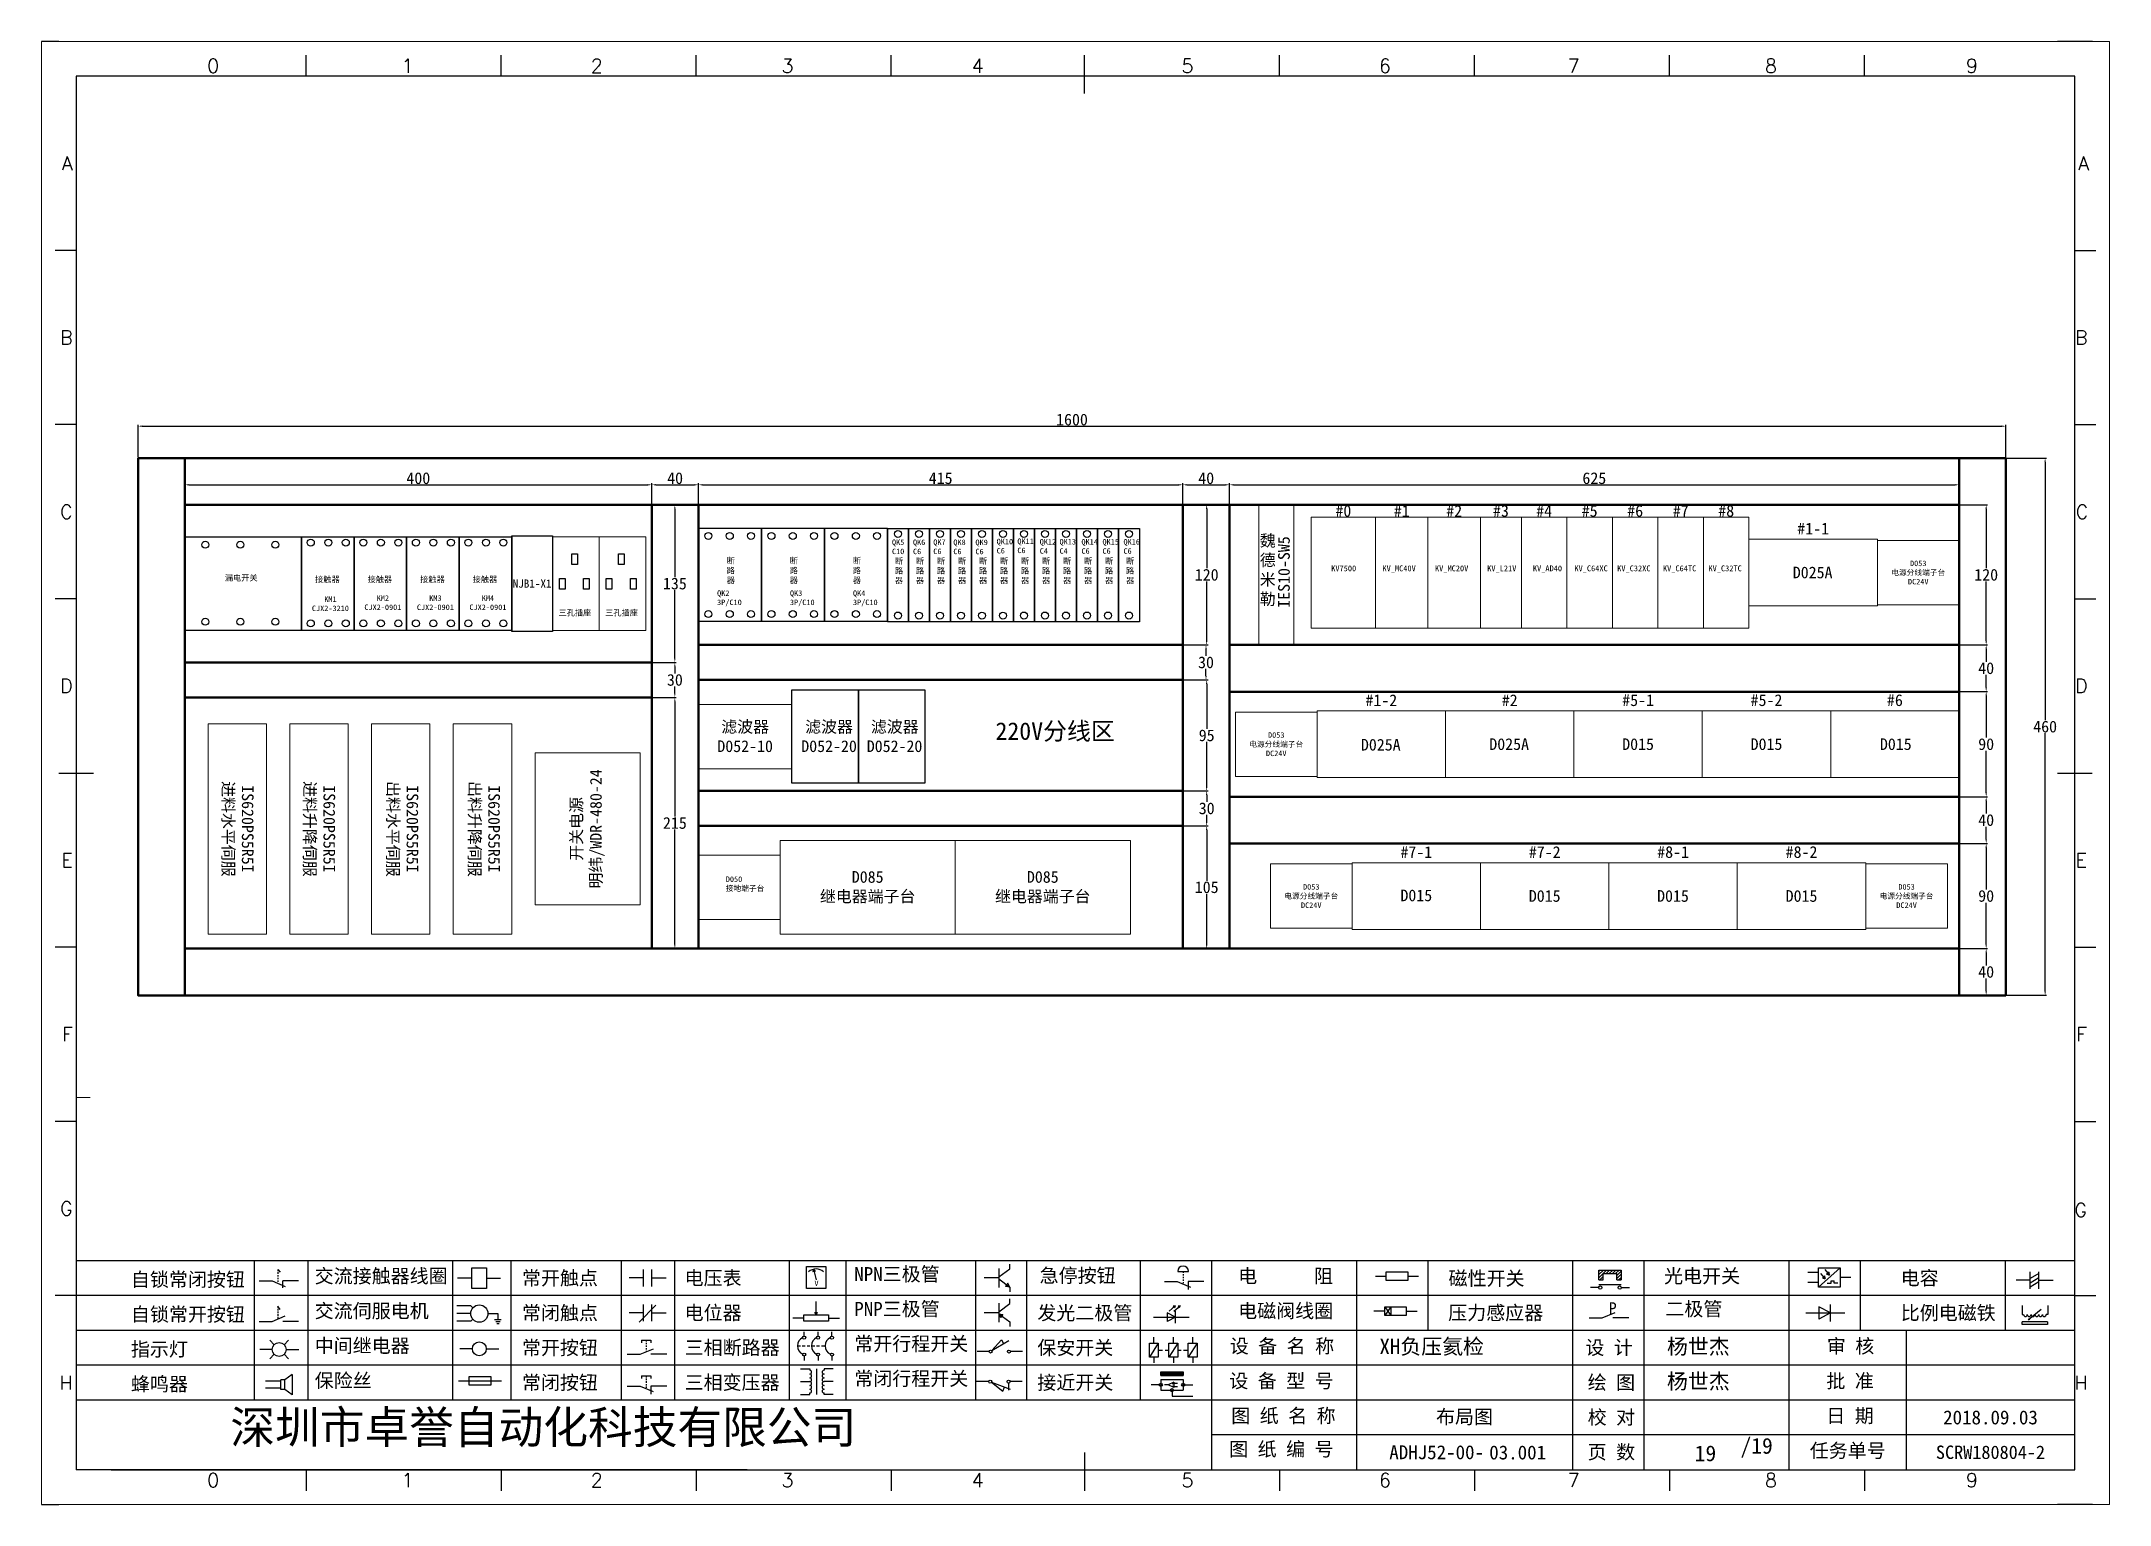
# Model space of a CAD drawing. Header units: millimetres. Extents: x 17734 to 28845, y 9358 to 11073.
# Drawn here: x 24086.6 to 24414, y 9420.4 to 9652 of the extents above; entities that cross this region are included whole.
import ezdxf
from ezdxf.enums import TextEntityAlignment as Align

# ---------------------------------------------------------------- set-up
doc = ezdxf.new("R2010")
doc.units = ezdxf.units.MM
doc.layers.add('1', color=3, linetype='Continuous', lineweight=20)
doc.layers.add('AE_BOR', color=1, linetype='Continuous')
doc.styles.get("Standard").update_dxf_attribs({"font": ''})
doc.styles.add('WD', font='romans.shx', dxfattribs={"bigfont": 'gbcbig.shx'})
doc.styles.add('汉字', font='')
doc.styles.get('Standard').set_extended_font_data('SimSun')
doc.styles.get('汉字').set_extended_font_data('新宋体')
doc.dimstyles.new('ISO-25', dxfattribs={"dimtxt": 10, "dimasz": 3.5, "dimexe": 1.25, "dimexo": 0.625, "dimtad": 1, "dimtih": 1, "dimtoh": 1, "dimtxsty": 'Standard', "dimcen": 2.5, "dimadec": 0, "dimazin": 0, "dimtfac": 1, "dimtmove": 0, "dimatfit": 3, "dimfxl": 1, "dimarcsym": 0})

msp = doc.modelspace()

# ---------------------------------------------------------------- texts
at = {"color": 0, "lineweight": -2, "char_height": 2.205}
for s, insert, width, attachment_point in [('布局图', (24311.909, 9434.207), 34.2306, 5), ('03.001', (24315.824, 9429.781), 5.72397, 1)]:
    msp.add_mtext(s, dxfattribs=dict(at, insert=insert, width=width, attachment_point=attachment_point))
at = {"color": 0, "linetype": 'ByBlock', "lineweight": -2, "insert": (24350.06, 9428.523), "char_height": 2.5, "width": 5.1278, "attachment_point": 5}
msp.add_mtext('19', dxfattribs=at)

# ---------------------------------------------------------------- blocks, each defined once
blk = doc.blocks.new('磁性开关')
at = {"linetype": 'ByBlock'}
h = blk.add_hatch(dxfattribs=at)
h.set_pattern_fill('ANSI31', color=256, scale=0.1, style=0)
h.paths.add_polyline_path([(-1910.88, -776.69), (-1910.88, -775.29), (-1907.69, -775.29), (-1907.69, -776.69), (-1908.31, -776.69), (-1908.31, -775.79), (-1910.25, -775.79), (-1910.25, -776.69)])
for p, q in [((-1910.91, -777.81), (-1912.09, -777.81)), ((-1910.88, -776.69), (-1910.88, -775.29)), ((-1910.88, -775.29), (-1907.69, -775.29)), ((-1910.88, -776.69), (-1910.25, -776.69)), ((-1910.88, -777.39), (-1907.69, -777.39)), ((-1910.25, -776.69), (-1910.25, -775.79)), ((-1910.25, -775.79), (-1908.31, -775.79)), ((-1908.31, -776.69), (-1908.31, -775.79)), ((-1908.31, -776.69), (-1907.69, -776.69)), ((-1907.69, -775.29), (-1907.69, -776.69)), ((-1907.66, -777.81), (-1906.48, -777.81))]:
    blk.add_line(p, q, dxfattribs=at)
for centre in [(-1910.68, -777.81), (-1907.88, -777.81)]:
    blk.add_circle(centre, 0.225, dxfattribs=at)
blk = doc.blocks.new('*U8')
at = {"linetype": 'ByBlock'}
for p, q in [((-1909.23, -780.45), (-1909.23, -780.67)), ((-1909.23, -780.45), (-1908.92, -780.84)), ((-1909.23, -780.84), (-1909.23, -781.05)), ((-1911.92, -782.07), (-1910.06, -782.07)), ((-1910.06, -782.07), (-1908.18, -782.88)), ((-1909.23, -781.23), (-1909.23, -781.44)), ((-1909.23, -781.61), (-1909.23, -781.83)), ((-1909.23, -782), (-1909.23, -782.21)), ((-1909.23, -782.38), (-1909.23, -782.43)), ((-1908.52, -783.07), (-1908.52, -782.07)), ((-1906.25, -782.07), (-1908.52, -782.07))]:
    blk.add_line(p, q, dxfattribs=at)
blk = doc.blocks.new('*U11')
at = {"linetype": 'ByBlock'}
for p, q in [((-1911.92, -792.89), (-1910.06, -792.89)), ((-1910.06, -792.89), (-1908.18, -792.08)), ((-1908.88, -791.17), (-1909.23, -790.71)), ((-1909.23, -790.71), (-1909.23, -790.92)), ((-1909.23, -791.09), (-1909.23, -791.31)), ((-1909.23, -791.48), (-1909.23, -791.69)), ((-1909.23, -791.86), (-1909.23, -792.08)), ((-1909.23, -792.25), (-1909.23, -792.47)), ((-1906.25, -792.89), (-1908.52, -792.89))]:
    blk.add_line(p, q, dxfattribs=at)
blk = doc.blocks.new('蜂鸣器')
at = {"linetype": 'ByBlock'}
for p, q in [((-1907.17, -795.53), (-1908.25, -796.26)), ((-1907.17, -795.53), (-1907.17, -798.41)), ((-1908.8, -796.48), (-1911.01, -796.48)), ((-1908.8, -797.46), (-1911.01, -797.46)), ((-1908.25, -796.26), (-1908.8, -796.26)), ((-1908.8, -797.68), (-1908.8, -796.26)), ((-1908.25, -797.68), (-1908.8, -797.68)), ((-1908.25, -797.68), (-1908.25, -796.26)), ((-1907.17, -798.41), (-1908.25, -797.68))]:
    blk.add_line(p, q, dxfattribs=at)
blk = doc.blocks.new('指示灯')
at = {"linetype": 'ByBlock'}
for p, q in [((-1854.25, -776.92), (-1856.06, -776.92)), ((-1854.62, -775.59), (-1853.97, -776.23)), ((-1854.62, -778.25), (-1853.97, -777.61)), ((-1851.9, -775.59), (-1852.54, -776.23)), ((-1851.9, -778.25), (-1852.54, -777.61)), ((-1852.26, -776.92), (-1850.45, -776.92))]:
    blk.add_line(p, q, dxfattribs=at)
blk.add_circle((-1853.26, -776.92), 0.992, dxfattribs=at)
blk = doc.blocks.new('光电开关')
at = {"linetype": 'ByBlock'}
h = blk.add_hatch(dxfattribs=at)
h.set_pattern_fill('ANSI31', color=256, scale=0.01, style=0)
h.set_pattern_definition([(45, (0.172267, 0), (-0.0224506403, 0.0224506403), [])])
h.paths.add_polyline_path([(-1882.44, -776.34), (-1882.5, -775.91), (-1882.68, -776.07)])
h.paths.add_polyline_path([(-1882.86, -776.23), (-1882.44, -776.34), (-1882.68, -776.07)])
h.paths.add_polyline_path([(-1883.05, -776.88), (-1883.11, -776.45), (-1883.29, -776.61)])
h.paths.add_polyline_path([(-1883.47, -776.77), (-1883.05, -776.88), (-1883.29, -776.61)])
for p, q in [((-1884.01, -775.96), (-1885.56, -775.96)), ((-1884.01, -777.39), (-1885.56, -777.39)), ((-1880.91, -775.3), (-1884.01, -778.05)), ((-1883.75, -776.09), (-1883.05, -776.88)), ((-1883.11, -776.45), (-1883.47, -776.77)), ((-1883.05, -776.88), (-1883.47, -776.77)), ((-1883.14, -775.55), (-1882.44, -776.34)), ((-1883.05, -776.88), (-1883.11, -776.45)), ((-1882.5, -775.91), (-1882.86, -776.23)), ((-1882.44, -776.34), (-1882.86, -776.23)), ((-1882.78, -777.47), (-1882.23, -777.47)), ((-1882.44, -776.34), (-1882.5, -775.91)), ((-1882.23, -777.47), (-1882.23, -777.14)), ((-1882.23, -777.14), (-1881.78, -777.14)), ((-1881.78, -777.47), (-1881.78, -777.14)), ((-1881.23, -777.47), (-1881.78, -777.47)), ((-1879.37, -776.67), (-1880.91, -776.67))]:
    blk.add_line(p, q, dxfattribs=at)
blk.add_lwpolyline([(-1884.01, -775.3), (-1880.91, -775.3), (-1880.91, -778.05), (-1884.01, -778.05)], close=True, dxfattribs=at)
blk = doc.blocks.new('交流接触器线圈')
at = {"linetype": 'ByBlock'}
for p, q in [((-1880.82, -781.77), (-1882.87, -781.77)), ((-1878.72, -781.77), (-1876.67, -781.77))]:
    blk.add_line(p, q, dxfattribs=at)
blk.add_lwpolyline([(-1880.82, -780.28), (-1878.72, -780.28), (-1878.72, -783.26), (-1880.82, -783.26)], close=True, dxfattribs=at)
blk = doc.blocks.new('交流伺服电机')
at = {"linetype": 'ByBlock'}
for p, q in [((-1880.97, -785.75), (-1882.94, -785.75)), ((-1880.97, -786.85), (-1882.94, -786.85)), ((-1880.97, -785.75), (-1880.65, -786.03)), ((-1878.49, -786.85), (-1877.07, -786.85)), ((-1877.07, -786.85), (-1877.07, -787.72)), ((-1880.97, -787.94), (-1882.94, -787.94)), ((-1880.97, -787.94), (-1880.65, -787.67)), ((-1877.54, -787.72), (-1876.59, -787.72)), ((-1877.38, -788.01), (-1876.75, -788.01)), ((-1877.23, -788.29), (-1876.9, -788.29))]:
    blk.add_line(p, q, dxfattribs=at)
blk.add_circle((-1879.73, -786.85), 1.24, dxfattribs=at)
blk = doc.blocks.new('中间继电器')
at = {"linetype": 'ByBlock'}
for p, q in [((-1880.72, -791.92), (-1882.54, -791.92)), ((-1878.74, -791.92), (-1876.92, -791.92))]:
    blk.add_line(p, q, dxfattribs=at)
blk.add_circle((-1879.73, -791.92), 0.992, dxfattribs=at)
blk = doc.blocks.new('保险丝')
at = {"linetype": 'ByBlock'}
blk.add_line((-1882.72, -796.49), (-1876.55, -796.49), dxfattribs=at)
blk.add_lwpolyline([(-1881.2, -795.86), (-1878.06, -795.86), (-1878.06, -797.12), (-1881.2, -797.12)], close=True, dxfattribs=at)
blk = doc.blocks.new('常开按钮')
at = {"linetype": 'ByBlock'}
for p, q in [((-1910.06, -787.73), (-1908.18, -786.93)), ((-1909.9, -785.68), (-1908.56, -785.68)), ((-1909.9, -785.68), (-1909.9, -786.07)), ((-1909.23, -785.68), (-1909.23, -785.89)), ((-1909.23, -786.06), (-1909.23, -786.28)), ((-1909.23, -786.45), (-1909.23, -786.67)), ((-1909.23, -786.84), (-1909.23, -787.05)), ((-1908.56, -785.68), (-1908.56, -786.07)), ((-1911.92, -787.73), (-1910.06, -787.73)), ((-1909.23, -787.22), (-1909.23, -787.38)), ((-1906.25, -787.73), (-1908.52, -787.73))]:
    blk.add_line(p, q, dxfattribs=at)
blk = doc.blocks.new('常开触点')
at = {"linetype": 'ByBlock'}
for p, q in [((-1853.82, -782.99), (-1853.82, -780.56)), ((-1852.6, -782.99), (-1852.6, -780.56)), ((-1853.82, -781.77), (-1855.88, -781.77)), ((-1852.6, -781.77), (-1850.55, -781.77))]:
    blk.add_line(p, q, dxfattribs=at)
blk = doc.blocks.new('常闭触点')
at = {"linetype": 'ByBlock'}
for p, q in [((-1853.82, -786.77), (-1855.88, -786.77)), ((-1852.01, -785.66), (-1854.43, -788.1)), ((-1853.82, -787.99), (-1853.82, -785.56)), ((-1852.6, -787.99), (-1852.6, -785.56)), ((-1852.6, -786.77), (-1850.55, -786.77))]:
    blk.add_line(p, q, dxfattribs=at)
blk = doc.blocks.new('常闭按钮')
at = {"linetype": 'ByBlock'}
for p, q in [((-1856.13, -792.28), (-1854.28, -792.28)), ((-1854.28, -792.28), (-1852.4, -793.09)), ((-1854.11, -790.83), (-1852.77, -790.83)), ((-1854.11, -790.83), (-1854.11, -791.22)), ((-1853.44, -790.83), (-1853.44, -791.04)), ((-1853.44, -791.21), (-1853.44, -791.43)), ((-1853.44, -791.6), (-1853.44, -791.82)), ((-1853.44, -791.99), (-1853.44, -792.2)), ((-1853.44, -792.37), (-1853.44, -792.53)), ((-1852.77, -790.83), (-1852.77, -791.22)), ((-1850.47, -792.28), (-1852.73, -792.28)), ((-1852.73, -792.28), (-1852.73, -793.43))]:
    blk.add_line(p, q, dxfattribs=at)
blk = doc.blocks.new('电磁阀线圈')
at = {"linetype": 'ByBlock'}
for p, q in [((-1854.61, -795.92), (-1853.75, -797.16)), ((-1853.75, -795.92), (-1854.61, -797.16)), ((-1853.75, -795.92), (-1853.75, -797.16)), ((-1854.61, -796.54), (-1856.17, -796.54)), ((-1851.53, -796.54), (-1849.97, -796.54))]:
    blk.add_line(p, q, dxfattribs=at)
blk.add_lwpolyline([(-1854.61, -795.92), (-1851.53, -795.92), (-1851.53, -797.16), (-1854.61, -797.16)], close=True, dxfattribs=at)
blk = doc.blocks.new('电压表')
at = {"linetype": 'ByBlock'}
for p, q in [((-1814.84, -780.75), (-1814.91, -781.13)), ((-1814.6, -781.05), (-1814.91, -781.13)), ((-1814.84, -780.75), (-1814.46, -782.26)), ((-1814.84, -780.75), (-1814.6, -781.05))]:
    blk.add_line(p, q, dxfattribs=at)
blk.add_lwpolyline([(-1815.84, -780.34), (-1813.07, -780.34), (-1813.07, -783.49), (-1815.84, -783.49)], close=True, dxfattribs=at)
blk.add_arc((-1814.46, -782.26), 1.56, 46.8313, 133.1687, dxfattribs=at)
at = {"linetype": 'ByBlock', "insert": (-1814.7, -782.39), "char_height": 0.75, "width": 0.6768, "attachment_point": 1}
blk.add_mtext('V', dxfattribs=at)
blk = doc.blocks.new('电位器')
at = {"linetype": 'ByBlock'}
for p, q in [((-1814.45, -787.3), (-1814.62, -786.96)), ((-1814.62, -786.96), (-1814.27, -786.96)), ((-1814.45, -787.3), (-1814.45, -785.39)), ((-1814.45, -787.3), (-1814.27, -786.96)), ((-1816.21, -787.75), (-1817.79, -787.75)), ((-1812.68, -787.75), (-1811.1, -787.75))]:
    blk.add_line(p, q, dxfattribs=at)
blk.add_lwpolyline([(-1816.21, -787.3), (-1812.68, -787.3), (-1812.68, -788.2), (-1816.21, -788.2)], close=True, dxfattribs=at)
blk = doc.blocks.new('三相断路器')
at = {"linetype": 'ByBlock'}
for p, q in [((-1816.17, -790.33), (-1816.17, -789.7)), ((-1814.17, -790.33), (-1814.17, -789.7)), ((-1812.18, -790.33), (-1812.18, -789.7)), ((-1817.14, -791.74), (-1816.72, -791.74)), ((-1816.45, -791.74), (-1816.03, -791.74)), ((-1815.76, -791.74), (-1815.34, -791.74)), ((-1815.07, -791.74), (-1814.65, -791.74)), ((-1814.38, -791.74), (-1813.96, -791.74)), ((-1813.69, -791.74), (-1813.27, -791.74)), ((-1816.17, -793.19), (-1816.17, -793.83)), ((-1814.17, -793.19), (-1814.17, -793.83)), ((-1812.18, -793.19), (-1812.18, -793.83))]:
    blk.add_line(p, q, dxfattribs=at)
for centre in [(-1816.17, -790.55), (-1816.17, -792.98), (-1814.17, -790.55), (-1814.17, -792.98), (-1812.18, -790.55), (-1812.18, -792.98)]:
    blk.add_circle(centre, 0.219, dxfattribs=at)
for centre in [(-1815.81, -791.74), (-1813.82, -791.74), (-1811.83, -791.74)]:
    blk.add_arc(centre, 1.32, 115.5791, 244.4209, dxfattribs=at)
blk = doc.blocks.new('三相变压器')
at = {"linetype": 'ByBlock'}
for p, q in [((-1816.69, -795.03), (-1815.37, -795.03)), ((-1815.37, -795.03), (-1815.37, -795.24)), ((-1814.34, -798.7), (-1814.34, -795.04)), ((-1812, -795.03), (-1813.32, -795.03)), ((-1813.32, -795.03), (-1813.32, -795.24)), ((-1816.69, -796.87), (-1815.37, -796.87)), ((-1816.69, -798.71), (-1815.37, -798.71)), ((-1815.37, -798.71), (-1815.37, -798.5)), ((-1812, -796.87), (-1813.32, -796.87)), ((-1813.32, -798.71), (-1813.32, -798.5)), ((-1812, -798.71), (-1813.32, -798.71))]:
    blk.add_line(p, q, dxfattribs=at)
for centre, start, end in [((-1815.37, -795.51), 270, 90), ((-1815.37, -796.06), 270, 90), ((-1813.32, -795.51), 90, 270), ((-1813.32, -796.06), 90, 270), ((-1815.37, -796.6), 270, 90), ((-1815.37, -797.14), 270, 90), ((-1815.37, -797.68), 270, 90), ((-1815.37, -798.23), 270, 90), ((-1813.32, -796.6), 90, 270), ((-1813.32, -797.14), 90, 270), ((-1813.32, -797.68), 90, 270), ((-1813.32, -798.23), 90, 270)]:
    blk.add_arc(centre, 0.271, start, end, dxfattribs=at)
blk = doc.blocks.new('压力感应器')
at = {"linetype": 'ByBlock'}
for p, q in [((-1817.44, -777.73), (-1815.59, -777.73)), ((-1815.59, -777.73), (-1813.71, -776.93)), ((-1811.78, -777.73), (-1814.05, -777.73))]:
    blk.add_line(p, q, dxfattribs=at)
at = {"linetype": 'ByBlock', "insert": (-1814.65, -775.48), "char_height": 1.68, "width": 1.2242, "attachment_point": 1}
blk.add_mtext('{\\fNSimSun|b0|i0|c134|p49;P}', dxfattribs=at)
blk = doc.blocks.new('二极管')
at = {"linetype": 'ByBlock'}
for p, q in [((-1787.52, -776.77), (-1781.92, -776.77)), ((-1783.97, -776.77), (-1785.69, -775.9)), ((-1785.69, -775.9), (-1785.69, -777.65)), ((-1783.97, -776.77), (-1785.69, -777.65)), ((-1783.97, -777.99), (-1783.97, -775.56))]:
    blk.add_line(p, q, dxfattribs=at)
blk = doc.blocks.new('NPN三极管')
at = {"linetype": 'ByBlock'}
for p, q in [((-1785.73, -780.61), (-1785.73, -783.32)), ((-1785.73, -781.82), (-1784.15, -780.66)), ((-1784.15, -780.66), (-1784.15, -779.98)), ((-1785.73, -781.97), (-1787.81, -781.97)), ((-1785.73, -782.11), (-1784.15, -783.27)), ((-1784.41, -782.73), (-1784.74, -783.18)), ((-1784.15, -783.27), (-1784.74, -783.18)), ((-1784.15, -783.27), (-1784.41, -782.73)), ((-1784.15, -783.27), (-1784.15, -783.96))]:
    blk.add_line(p, q, dxfattribs=at)
blk = doc.blocks.new('PNP三极管')
at = {"linetype": 'ByBlock'}
for p, q in [((-1784.9, -786.74), (-1786.98, -786.74)), ((-1784.9, -785.38), (-1784.9, -788.09)), ((-1784.9, -786.59), (-1783.32, -785.43)), ((-1784.9, -786.88), (-1783.32, -788.04)), ((-1784.9, -786.88), (-1784.31, -786.97)), ((-1784.9, -786.88), (-1784.64, -787.42)), ((-1784.31, -786.97), (-1784.64, -787.42)), ((-1783.32, -785.43), (-1783.32, -784.75)), ((-1783.32, -788.04), (-1783.32, -788.73))]:
    blk.add_line(p, q, dxfattribs=at)
blk = doc.blocks.new('常开行程开关')
at = {"linetype": 'ByBlock'}
for p, q in [((-1786.29, -792.3), (-1788.01, -792.3)), ((-1785.89, -792.17), (-1784.52, -790.62)), ((-1785.89, -792.17), (-1783.43, -790.72)), ((-1784.52, -790.62), (-1784.19, -791.17)), ((-1781.48, -792.3), (-1783.21, -792.3))]:
    blk.add_line(p, q, dxfattribs=at)
for centre in [(-1786.07, -792.3), (-1783.42, -792.3)]:
    blk.add_circle(centre, 0.219, dxfattribs=at)
blk = doc.blocks.new('常闭行程开关')
at = {"linetype": 'ByBlock'}
for p, q in [((-1786.34, -796.62), (-1788.07, -796.62)), ((-1785.93, -796.72), (-1783.25, -797.7)), ((-1785.93, -796.72), (-1784.3, -798)), ((-1784.3, -798), (-1784.08, -797.4)), ((-1783.48, -796.84), (-1783.48, -797.85)), ((-1781.54, -796.62), (-1783.26, -796.62))]:
    blk.add_line(p, q, dxfattribs=at)
for centre in [(-1786.12, -796.62), (-1783.48, -796.62)]:
    blk.add_circle(centre, 0.219, dxfattribs=at)
blk = doc.blocks.new('电容')
at = {"linetype": 'ByBlock'}
for p, q in [((-1756.08, -782.99), (-1756.08, -780.56)), ((-1754.86, -780.79), (-1756.08, -781.55)), ((-1754.86, -782.99), (-1754.86, -780.56)), ((-1756.08, -781.77), (-1758.13, -781.77)), ((-1754.86, -781.44), (-1756.08, -782.2)), ((-1754.86, -781.99), (-1756.08, -782.75)), ((-1754.86, -781.77), (-1752.81, -781.77))]:
    blk.add_line(p, q, dxfattribs=at)
blk = doc.blocks.new('发光二极管')
at = {"linetype": 'ByBlock'}
for p, q in [((-1758.01, -786.77), (-1752.89, -786.77)), ((-1754.84, -786.77), (-1756.04, -786.16)), ((-1756.04, -786.16), (-1756.04, -787.39)), ((-1754.84, -786.77), (-1756.04, -787.39)), ((-1755.78, -785.92), (-1754.89, -785.14)), ((-1754.89, -785.14), (-1755.2, -785.22)), ((-1755.2, -785.22), (-1755.01, -785.43)), ((-1755.08, -785.92), (-1754.18, -785.14)), ((-1754.89, -785.14), (-1755.01, -785.43)), ((-1754.84, -787.63), (-1754.84, -785.92)), ((-1754.18, -785.14), (-1754.49, -785.22)), ((-1754.49, -785.22), (-1754.31, -785.43)), ((-1754.18, -785.14), (-1754.31, -785.43))]:
    blk.add_line(p, q, dxfattribs=at)
blk = doc.blocks.new('比例电磁阀')
at = {"linetype": 'ByBlock'}
for p, q in [((-1757.26, -775.38), (-1757.26, -776.71)), ((-1757.26, -776.71), (-1757.05, -776.71)), ((-1753.6, -777.73), (-1757.25, -777.73)), ((-1757.25, -778.13), (-1757.25, -777.73)), ((-1753.6, -778.13), (-1757.25, -778.13)), ((-1754.5, -775.98), (-1756.35, -777.44)), ((-1756.35, -777.44), (-1756.25, -777.25)), ((-1756.35, -777.44), (-1756.15, -777.38)), ((-1756.15, -777.38), (-1756.25, -777.25)), ((-1753.58, -776.71), (-1753.8, -776.71)), ((-1753.6, -777.73), (-1753.6, -778.13)), ((-1753.58, -775.38), (-1753.58, -776.71))]:
    blk.add_line(p, q, dxfattribs=at)
for centre in [(-1756.78, -776.71), (-1756.24, -776.71), (-1755.7, -776.71), (-1755.15, -776.71), (-1754.61, -776.71), (-1754.07, -776.71)]:
    blk.add_arc(centre, 0.271, 180, 0, dxfattribs=at)
blk = doc.blocks.new('保安开关')
at = {"linetype": 'ByBlock'}
for p, q in [((-1757.96, -790.79), (-1757.96, -789.97)), ((-1755.17, -790.79), (-1755.17, -789.97)), ((-1752.39, -790.79), (-1752.39, -789.97)), ((-1757.33, -790.79), (-1758.6, -792.81)), ((-1757.96, -792.81), (-1757.96, -793.62)), ((-1757.33, -791.8), (-1756.72, -791.8)), ((-1756.35, -791.8), (-1755.89, -791.8)), ((-1754.54, -790.79), (-1755.81, -792.81)), ((-1755.17, -792.81), (-1755.17, -793.62)), ((-1754.52, -791.8), (-1754.06, -791.8)), ((-1753.69, -791.8), (-1753.08, -791.8)), ((-1751.75, -790.79), (-1753.02, -792.81)), ((-1752.39, -792.81), (-1752.39, -793.62))]:
    blk.add_line(p, q, dxfattribs=at)
for points in [[(-1758.6, -790.79), (-1757.33, -790.79), (-1757.33, -792.81), (-1758.6, -792.81)], [(-1755.81, -790.79), (-1754.54, -790.79), (-1754.54, -792.81), (-1755.81, -792.81)], [(-1753.02, -790.79), (-1751.75, -790.79), (-1751.75, -792.81), (-1753.02, -792.81)]]:
    blk.add_lwpolyline(points, close=True, dxfattribs=at)
blk = doc.blocks.new('接近开关')
at = {"linetype": 'ByBlock'}
h = blk.add_hatch(dxfattribs=at)
h.set_pattern_fill('ANSI31', color=256, scale=0.01, style=0)
h.set_pattern_definition([(45, (-89.131516, -30.795668), (-0.0224506403, 0.0224506403), [])])
h.paths.add_polyline_path([(-1516.96, -1123.35), (-1516.96, -1122.85), (-1513.76, -1122.85), (-1513.76, -1123.35)])
for p, q in [((-1517.18, -1124.71), (-1518.36, -1124.71)), ((-1516.96, -1123.35), (-1516.96, -1122.85)), ((-1516.96, -1122.85), (-1513.76, -1122.85)), ((-1516.96, -1123.35), (-1513.76, -1123.35)), ((-1516.96, -1123.95), (-1513.76, -1123.95)), ((-1516.96, -1123.95), (-1516.96, -1125.47)), ((-1516.96, -1125.47), (-1513.76, -1125.47)), ((-1515.91, -1124.71), (-1516.45, -1124.71)), ((-1515.11, -1124.31), (-1515.91, -1124.71)), ((-1515.11, -1125.11), (-1515.91, -1124.71)), ((-1515.33, -1124.53), (-1515.17, -1124.53)), ((-1515.33, -1124.88), (-1515.17, -1124.88)), ((-1515.25, -1124.45), (-1515.25, -1124.61)), ((-1515.11, -1124.31), (-1515.11, -1125.11)), ((-1515.11, -1124.48), (-1514.58, -1124.48)), ((-1515.11, -1124.94), (-1514.58, -1124.94)), ((-1513.76, -1122.85), (-1513.76, -1123.35)), ((-1513.76, -1123.95), (-1513.76, -1125.47)), ((-1513.54, -1124.71), (-1512.36, -1124.71)), ((-1515.36, -1125.69), (-1515.36, -1126.36)), ((-1515.36, -1126.36), (-1512.36, -1126.36))]:
    blk.add_line(p, q, dxfattribs=at)
for centre in [(-1516.96, -1124.71), (-1515.36, -1125.47), (-1513.76, -1124.71)]:
    blk.add_circle(centre, 0.225, dxfattribs=at)
blk = doc.blocks.new('电阻')
at = {"linetype": 'ByBlock'}
for p, q in [((-3.09, 0), (-1.57, 0)), ((1.57, 0), (3.09, 0))]:
    blk.add_line(p, q, dxfattribs=at)
blk.add_lwpolyline([(-1.57, 0.63), (1.57, 0.63), (1.57, -0.63), (-1.57, -0.63)], close=True, dxfattribs=at)
blk = doc.blocks.new('急停按钮')
at = {"linetype": 'ByBlock'}
for p, q in [((-1.86, 0), (0, 0)), ((0, 0), (1.88, -0.81)), ((0.06, 1.45), (1.61, 1.45)), ((0.83, 1.45), (0.83, 1.24)), ((0.83, 1.07), (0.83, 0.85)), ((0.83, 0.68), (0.83, 0.47)), ((0.83, 0.29), (0.83, 0.08)), ((3.81, 0), (1.54, 0)), ((1.54, 0), (1.54, -1.15)), ((0.83, -0.09), (0.83, -0.24))]:
    blk.add_line(p, q, dxfattribs=at)
blk.add_arc((0.83, 1.45), 0.774, 0, 180)
blk = doc.blocks.new('电控横A4')
for p, q in [((292, -5), (5, -5)), ((5, -5), (5, -205)), ((292, -205), (292, -5)), ((10.03, -205), (289.53, -205)), ((130.8, -205), (190.75, -205)), ((190.75, -205), (259.54, -205))]:
    blk.add_line(p, q)
at = {"lineweight": 9, "ltscale": 0.1}
for p, q in [((5, -151.57), (7, -151.57)), ((101.34, -205), (130.8, -205)), ((129.44, -205), (129.44, -205)), ((129.44, -205), (129.44, -205)), ((129.44, -205), (129.44, -205)), ((129.44, -205), (129.44, -205))]:
    blk.add_line(p, q, dxfattribs=at)
at = {"linetype": 'ByBlock'}
for p, q in [((292, -175), (5, -175)), ((292, -180), (5, -180)), ((292, -185), (5, -185)), ((292, -190), (5, -190)), ((292, -195), (5, -195)), ((292, -200), (168.03, -200))]:
    blk.add_line(p, q, dxfattribs=at)
at = {"color": 0, "lineweight": -2}
for p, q in [((30.58, -175), (30.58, -195)), ((38.26, -175), (38.26, -195)), ((59.05, -175), (59.05, -195)), ((67.4, -175), (67.4, -195)), ((83.26, -175), (83.26, -195)), ((90.91, -175), (90.91, -195)), ((107.4, -175), (107.4, -195)), ((115.5, -175), (115.5, -195)), ((134.12, -175), (134.12, -195)), ((141.48, -175), (141.48, -195)), ((157.79, -175), (157.79, -195)), ((168.03, -175), (168.03, -204.92)), ((188.84, -175), (188.84, -185)), ((199.08, -175), (199.08, -185)), ((219.89, -175), (219.89, -185)), ((230.12, -175), (230.12, -185)), ((250.93, -175), (250.93, -185)), ((261.17, -175), (261.17, -185)), ((281.98, -175), (281.98, -185)), ((188.84, -185), (188.84, -204.92)), ((219.89, -185), (219.89, -205)), ((230.12, -185), (230.12, -205)), ((250.93, -185), (250.93, -205)), ((267.79, -185), (267.79, -205))]:
    blk.add_line(p, q, dxfattribs=at)
at = {"color": 0, "ltscale": 2}
for p, q in [((292, -205), (292, -183.55)), ((101.34, -205), (5, -205)), ((259.54, -205), (289.53, -205)), ((259.54, -205), (292, -205))]:
    blk.add_line(p, q, dxfattribs=at)
at = {"layer": 'AE_BOR', "lineweight": 30}
for p, q in [((2.53, 0), (0, 0)), ((294.53, 0), (289.53, 0)), ((0, -210), (2.53, -210)), ((294.53, -210), (289.53, -210))]:
    blk.add_line(p, q, dxfattribs=at)
at = {"layer": 'AE_BOR', "color": 1, "lineweight": 15}
for p, q in [((0, 0), (297, 0)), ((0, -210), (0, 0)), ((297, 0), (297, -210)), ((297, -210), (0, -210))]:
    blk.add_line(p, q, dxfattribs=at)
at = {"layer": 'AE_BOR'}
for p, q in [((38.03, -5), (38.03, -2)), ((66.03, -5), (66.03, -2)), ((94.03, -5), (94.03, -2)), ((122.03, -5), (122.03, -2)), ((149.78, -5), (149.78, -2)), ((177.78, -5), (177.78, -2)), ((205.78, -5), (205.78, -2)), ((233.78, -5), (233.78, -2)), ((261.78, -5), (261.78, -2)), ((5, -30), (2, -30)), ((292, -30), (295, -30)), ((5, -55), (2, -55)), ((292, -55), (295, -55)), ((5, -80), (2, -80)), ((292, -80), (295, -80)), ((5, -130), (2, -130)), ((292, -130), (295, -130)), ((5, -155), (2, -155)), ((292, -155), (295, -155)), ((5, -180), (2, -180)), ((292, -180), (295, -180)), ((38.03, -205), (38.03, -208)), ((66.03, -205), (66.03, -208)), ((94.03, -205), (94.03, -208)), ((122.03, -205), (122.03, -208)), ((149.78, -205), (149.78, -208)), ((177.78, -205), (177.78, -208)), ((205.78, -205), (205.78, -208)), ((233.78, -205), (233.78, -208)), ((261.78, -205), (261.78, -208))]:
    blk.add_line(p, q, dxfattribs=at)
at = {"layer": 'AE_BOR', "color": 2, "lineweight": 30}
for p, q in [((149.78, -7.5), (149.78, -2.5)), ((2.5, -105), (7.5, -105)), ((289.5, -105), (294.5, -105)), ((149.78, -202.5), (149.78, -207.5)), ((149.78, -205), (149.78, -207.5))]:
    blk.add_line(p, q, dxfattribs=at)
at = {"linetype": 'ByBlock'}
for name, p in [('*U8', (1943.19, 604.18)), ('交流接触器线圈', (1942.62, 604.27)), ('常开触点', (1940.27, 604.3)), ('电压表', (1925.71, 604.52)), ('NPN三极管', (1923.2, 604.5)), ('磁性开关', (2134.53, 598.96)), ('光电开关', (2139.22, 599.27)), ('电容', (2041.69, 603.98)), ('电位器', (1925.71, 604.52)), ('PNP三极管', (1922.37, 604.27)), ('压力感应器', (2039.72, 594.52)), ('*U11', (1943.19, 609.18)), ('交流伺服电机', (1942.62, 604.27)), ('常闭触点', (1940.27, 604.3)), ('发光二极管', (1917.72, 603.69)), ('电磁阀线圈', (2047.53, 614.3)), ('二极管', (2040.91, 594.27)), ('比例电磁阀', (2041.69, 593.98)), ('指示灯', (1887.41, 589.18)), ('中间继电器', (1942.62, 604.27)), ('常开按钮', (1996.06, 599.3)), ('三相断路器', (1925.71, 604.52)), ('常开行程开关', (1922.37, 604.27)), ('保安开关', (1917.72, 603.98)), ('蜂鸣器', (1943.19, 604.18)), ('保险丝', (1942.62, 604.27)), ('常闭按钮', (1940.27, 599.3)), ('三相变压器', (1925.71, 604.52)), ('常闭行程开关', (1922.37, 604.27)), ('接近开关', (1677.72, 931.9))]:
    blk.add_blockref(name, p, dxfattribs=at)
for name, p in [('急停按钮', (163.12, -177.98)), ('电阻', (194.66, -177.22))]:
    blk.add_blockref(name, p)
at = {"char_height": 2, "attachment_point": 1, "style": '汉字'}
for s, insert in [('{\\fKaiTi_GB2312|b0|i0|c134|p49;自锁常闭按钮}', (12.86, -176.69)), ('{\\fKaiTi_GB2312|b0|i0|c134|p49;交流接触器线圈}', (39.25, -176.19)), ('{\\fKaiTi_GB2312|b0|i0|c134|p49;常开触点}', (69.01, -176.48)), ('{\\fKaiTi_GB2312|b0|i0|c134|p49;电压表}', (92.37, -176.47)), ('{\\fKaiTi_GB2312|b0|i0|c134|p49;NPN三极管}', (116.73, -175.91)), ('{\\fKaiTi_GB2312|b0|i0|c134|p49;急停按钮}', (143.35, -176.12)), ('{\\fKaiTi_GB2312|b0|i0|c134|p49;电      阻}', (171.86, -176.19)), ('{\\fKaiTi_GB2312|b0|i0|c134|p49;磁性开关}', (202.07, -176.53)), ('{\\fKaiTi_GB2312|b0|i0|c134|p49;光电开关}', (233.02, -176.19)), ('{\\fKaiTi_GB2312|b0|i0|c134|p49;电容}', (267, -176.48)), ('{\\fKaiTi_GB2312|b0|i0|c134|p49;交流伺服电机}', (39.25, -181.19)), ('{\\fKaiTi_GB2312|b0|i0|c134|p49;电位器}', (92.37, -181.47)), ('{\\fKaiTi_GB2312|b0|i0|c134|p49;PNP三极管}', (116.73, -180.91)), ('{\\fKaiTi_GB2312|b0|i0|c134|p49;电磁阀线圈}', (171.86, -181.19)), ('{\\fKaiTi_GB2312|b0|i0|c134|p49;压力感应器}', (202.02, -181.47)), ('{\\fKaiTi_GB2312|b0|i0|c134|p49;二极管}', (233.2, -180.91)), ('{\\fKaiTi_GB2312|b0|i0|c134|p49;自锁常开按钮}', (12.86, -181.69)), ('{\\fKaiTi_GB2312|b0|i0|c134|p49;常闭触点}', (69.01, -181.48)), ('{\\fKaiTi_GB2312|b0|i0|c134|p49;发光二极管}', (143.02, -181.48)), ('{\\fKaiTi_GB2312|b0|i0|c134|p49;比例电磁铁}', (267, -181.48)), ('{\\fKaiTi_GB2312|b0|i0|c134|p49;指示灯}', (12.86, -186.69)), ('{\\fKaiTi_GB2312|b0|i0|c134|p49;中间继电器}', (39.25, -186.19)), ('{\\fKaiTi_GB2312|b0|i0|c134|p49;常开按钮}', (69.01, -186.48)), ('{\\fKaiTi_GB2312|b0|i0|c134|p49;三相断路器}', (92.37, -186.47)), ('{\\fKaiTi_GB2312|b0|i0|c134|p49;常开行程开关}', (116.73, -185.91)), ('{\\fKaiTi_GB2312|b0|i0|c134|p49;保安开关}', (143.02, -186.48)), ('{\\fKaiTi_GB2312|b0|i0|c134|p0;设 备 名 称}', (170.65, -186.24)), ('{\\fKaiTi_GB2312|b0|i0|c134|p0;设 计}', (221.72, -186.46)), ('{\\fKaiTi_GB2312|b0|i0|c134|p0;审 核}', (256.39, -186.25)), ('{\\fKaiTi_GB2312|b0|i0|c134|p49;蜂鸣器}', (12.86, -191.69)), ('{\\fKaiTi_GB2312|b0|i0|c134|p49;保险丝}', (39.25, -191.19)), ('{\\fKaiTi_GB2312|b0|i0|c134|p49;常闭按钮}', (69.01, -191.48)), ('{\\fKaiTi_GB2312|b0|i0|c134|p49;三相变压器}', (92.37, -191.47)), ('{\\fKaiTi_GB2312|b0|i0|c134|p49;常闭行程开关}', (116.73, -190.91)), ('{\\fKaiTi_GB2312|b0|i0|c134|p49;接近开关}', (143.02, -191.48)), ('{\\fKaiTi_GB2312|b0|i0|c134|p0;设 备 型 号}', (170.58, -191.24)), ('{\\fKaiTi_GB2312|b0|i0|c134|p0;绘 图}', (222.05, -191.46)), ('{\\fKaiTi_GB2312|b0|i0|c134|p0;批 准}', (256.32, -191.25)), ('{\\fKaiTi_GB2312|b0|i0|c134|p0;图 纸 名 称}', (170.86, -196.24)), ('{\\fKaiTi_GB2312|b0|i0|c134|p0;日 期}', (256.32, -196.25)), ('{\\fKaiTi_GB2312|b0|i0|c134|p0;校 对}', (222.05, -196.46)), ('{\\fKaiTi_GB2312|b0|i0|c134|p0;图 纸 编 号}', (170.57, -201.03)), ('{\\fKaiTi_GB2312|b0|i0|c134|p0;页 数}', (222.05, -201.46)), ('{\\fKaiTi_GB2312|b0|i0|c134|p0;任务单号}', (253.94, -201.25))]:
    blk.add_mtext(s, dxfattribs=dict(at, insert=insert))
for s, insert, char_height, width, attachment_point in [('{\\fKaiTi_GB2312|b0|i0|c134|p49;XH负压氦检}', (192.15, -186.2), 2.2, 26.5767, 1), ('{\\fKaiTi_GB2312|b0|i0|c134|p49;杨世杰}', (233.43, -186.2), 2.2, 15.3175, 1), ('{\\fKaiTi_GB2312|b0|i0|c134|p49;杨世杰}', (233.43, -191.2), 2.2, 15.3175, 1), ('{\\fKaiTi_GB2312|b0|i0|c134|p49;2018.09.03}', (279.89, -197.5), 2, 24.2172, 5), ('{\\fKaiTi_GB2312|b0|i0|c134|p49;SCRW180804-2}', (279.89, -202.5), 1.92, 24.2172, 5)]:
    blk.add_mtext(s, dxfattribs=dict(insert=insert, char_height=char_height, width=width, attachment_point=attachment_point))
at = {"color": 0, "lineweight": -2}
for s, insert, char_height, width, attachment_point in [('深圳市卓誉自动化科技有限公司', (27.14, -196.53), 4.7064, 96.1138, 1), ('{\\C256;ADHJ52-00-}', (200.36, -202.5), 2, 31.0482, 5)]:
    blk.add_mtext(s, dxfattribs=dict(at, insert=insert, char_height=char_height, width=width, attachment_point=attachment_point))
at = {"color": 0, "linetype": 'ByBlock', "lineweight": -2, "insert": (242.64, -201.84), "char_height": 4.2689, "width": 20.8102, "attachment_point": 5}
blk.add_mtext('  {\\H0.53119x; /19}', dxfattribs=at)
at = {"layer": 'AE_BOR', "style": 'WD'}
for s, p in [('0', (24.67, -4.5)), ('1', (52.6, -4.5)), ('2', (79.75, -4.5)), ('3', (107.15, -4.5)), ('4', (134.45, -4.5)), ('5', (164.59, -4.5)), ('6', (192.94, -4.5)), ('7', (220.04, -4.5)), ('8', (248.37, -4.5)), ('9', (277.23, -4.5)), ('0', (24.67, -207.5)), ('1', (52.6, -207.5)), ('2', (79.75, -207.5)), ('3', (107.15, -207.5)), ('4', (134.45, -207.5)), ('5', (164.59, -207.5)), ('6', (192.94, -207.5)), ('7', (220.04, -207.5)), ('8', (248.37, -207.5)), ('9', (277.23, -207.5))]:
    blk.add_text(s, height=2, dxfattribs=at).set_placement(p, align=Align.CENTER)
for s, p in [('A', (4.5, -17.5)), ('A', (294.03, -17.5)), ('B', (4.5, -42.5)), ('B', (293.84, -42.5)), ('C', (4.5, -67.5)), ('C', (293.93, -67.5)), ('D', (4.5, -92.5)), ('D', (293.84, -92.5)), ('E', (4.5, -117.5)), ('E', (293.74, -117.5)), ('F', (4.5, -142.5)), ('F', (293.74, -142.5)), ('F', (293.74, -142.5)), ('G', (4.5, -167.5)), ('G', (293.74, -167.72)), ('H', (4.5, -192.5)), ('H', (293.84, -192.5))]:
    blk.add_text(s, height=2, dxfattribs=at).set_placement(p, align=Align.MIDDLE_RIGHT)
blk = doc.blocks.new('接触器')
blk.add_lwpolyline([(716.1, 855.5), (761.1, 855.5), (761.1, 775.5), (716.1, 775.5)], close=True)
for centre in [(724, 850.7), (739, 850.7), (754, 850.7), (724, 781.5), (739, 781.5), (754, 781.5)]:
    blk.add_circle(centre, 3)
at = {"insert": (727.7, 821.7), "char_height": 5, "width": 34.75, "attachment_point": 1}
blk.add_mtext('{\\fSimSun|b0|i0|c134|p2;接触器}', dxfattribs=at)
blk = doc.blocks.new('漏电开关')
blk.add_lwpolyline([(514.4, 856.4), (614.4, 856.4), (614.4, 776.4), (514.4, 776.4)], close=True)
for centre in [(531.9, 849.7), (561.9, 849.7), (591.9, 849.7), (531.9, 783.8), (561.9, 783.8), (591.9, 783.8)]:
    blk.add_circle(centre, 3)
at = {"insert": (548.7, 823.8), "char_height": 5, "width": 49.439, "attachment_point": 1}
blk.add_mtext('{\\fSimSun|b0|i0|c134|p2;漏电开关}', dxfattribs=at)
blk = doc.blocks.new('3P断路器')
blk.add_lwpolyline([(640, 753.3), (694, 753.3), (694, 673.3), (640, 673.3)], close=True)
for centre in [(648.6, 746.6), (666.9, 746.6), (685, 746.6), (648.6, 679.7), (666.9, 679.7), (685, 679.7)]:
    blk.add_circle(centre, 3)
at = {"insert": (664.3, 727.9), "char_height": 5, "width": 19.001, "attachment_point": 1}
blk.add_mtext('{\\fSimSun|b0|i0|c134|p2;断\\P路\\P器}', dxfattribs=at)
blk = doc.blocks.new('断路器')
blk.add_lwpolyline([(789.7, 855.4), (807.7, 855.4), (807.7, 775.4), (789.7, 775.4)], close=True)
for centre in [(798.6, 850.8), (798.6, 780.9)]:
    blk.add_circle(centre, 3)
at = {"insert": (796.1, 830.1), "char_height": 5, "width": 9.057, "attachment_point": 1}
blk.add_mtext('{\\fSimSun|b0|i0|c134|p2;断\\P路\\P器}', dxfattribs=at)
blk = doc.blocks.new('*D76')
at = {"color": 0, "lineweight": -2}
for p, q in [((25696.3, 9815.6), (25696.3, 9843.5)), ((25699.8, 9842.3), (27292.8, 9842.3)), ((27296.3, 9815.6), (27296.3, 9843.5))]:
    blk.add_line(p, q, dxfattribs=at)
at = {"color": 0}
for points in [[(25699.8, 9842.9), (25699.8, 9841.7), (25696.3, 9842.3)], [(27292.8, 9841.7), (27292.8, 9842.9), (27296.3, 9842.3)]]:
    blk.add_solid(points, dxfattribs=at)
at = {"layer": 'Defpoints', "color": 0}
for p in [(27296.3, 9842.3), (25696.3, 9815), (27296.3, 9815)]:
    blk.add_point(p, dxfattribs=at)
at = {"color": 0, "insert": (26496.3, 9847.9), "char_height": 10, "attachment_point": 5}
blk.add_mtext('1600', dxfattribs=at)
blk = doc.blocks.new('*D77')
at = {"color": 0, "lineweight": -2}
for p, q in [((27296.9, 9815), (27331.2, 9815)), ((27330, 9811.5), (27330, 9590.6)), ((27330, 9358.5), (27330, 9579.4)), ((27296.9, 9355), (27331.2, 9355))]:
    blk.add_line(p, q, dxfattribs=at)
at = {"color": 0}
for points in [[(27330.6, 9811.5), (27329.4, 9811.5), (27330, 9815)], [(27329.4, 9358.5), (27330.6, 9358.5), (27330, 9355)]]:
    blk.add_solid(points, dxfattribs=at)
at = {"layer": 'Defpoints', "color": 0}
for p in [(27296.3, 9815), (27296.3, 9355), (27330, 9355)]:
    blk.add_point(p, dxfattribs=at)
at = {"color": 0, "insert": (27330, 9585), "char_height": 10, "attachment_point": 5}
blk.add_mtext('460', dxfattribs=at)
blk = doc.blocks.new('*D78')
at = {"color": 0, "lineweight": -2}
for p, q in [((25736.3, 9775.6), (25736.3, 9793.4)), ((25739.8, 9792.1), (26132.8, 9792.1)), ((26136.3, 9775.6), (26136.3, 9793.4))]:
    blk.add_line(p, q, dxfattribs=at)
at = {"color": 0}
for points in [[(25739.8, 9792.7), (25739.8, 9791.5), (25736.3, 9792.1)], [(26132.8, 9791.5), (26132.8, 9792.7), (26136.3, 9792.1)]]:
    blk.add_solid(points, dxfattribs=at)
at = {"layer": 'Defpoints', "color": 0}
for p in [(26136.3, 9792.1), (25736.3, 9775), (26136.3, 9775)]:
    blk.add_point(p, dxfattribs=at)
at = {"color": 0, "insert": (25936.3, 9797.7), "char_height": 10, "attachment_point": 5}
blk.add_mtext('400', dxfattribs=at)
blk = doc.blocks.new('*D79')
at = {"color": 0, "lineweight": -2}
for p, q in [((26136.3, 9776.2), (26136.3, 9793.4)), ((26139.8, 9792.1), (26172.8, 9792.1)), ((26176.3, 9775.6), (26176.3, 9793.4))]:
    blk.add_line(p, q, dxfattribs=at)
at = {"color": 0}
for points in [[(26139.8, 9792.7), (26139.8, 9791.5), (26136.3, 9792.1)], [(26172.8, 9791.5), (26172.8, 9792.7), (26176.3, 9792.1)]]:
    blk.add_solid(points, dxfattribs=at)
at = {"layer": 'Defpoints', "color": 0}
for p in [(26176.3, 9792.1), (26136.3, 9775.6), (26176.3, 9775)]:
    blk.add_point(p, dxfattribs=at)
at = {"color": 0, "insert": (26156.3, 9797.7), "char_height": 10, "attachment_point": 5}
blk.add_mtext('40', dxfattribs=at)
blk = doc.blocks.new('*D80')
at = {"color": 0, "lineweight": -2}
for p, q in [((26176.3, 9776.2), (26176.3, 9793.4)), ((26179.8, 9792.1), (26587.8, 9792.1)), ((26591.3, 9775.6), (26591.3, 9793.4))]:
    blk.add_line(p, q, dxfattribs=at)
at = {"color": 0}
for points in [[(26179.8, 9792.7), (26179.8, 9791.5), (26176.3, 9792.1)], [(26587.8, 9791.5), (26587.8, 9792.7), (26591.3, 9792.1)]]:
    blk.add_solid(points, dxfattribs=at)
at = {"layer": 'Defpoints', "color": 0}
for p in [(26591.3, 9792.1), (26176.3, 9775.6), (26591.3, 9775)]:
    blk.add_point(p, dxfattribs=at)
at = {"color": 0, "insert": (26383.8, 9797.7), "char_height": 10, "attachment_point": 5}
blk.add_mtext('415', dxfattribs=at)
blk = doc.blocks.new('*D81')
at = {"color": 0, "lineweight": -2}
for p, q in [((26591.3, 9775.6), (26591.3, 9793.4)), ((26594.8, 9792.1), (26627.8, 9792.1)), ((26631.3, 9775.6), (26631.3, 9793.4))]:
    blk.add_line(p, q, dxfattribs=at)
at = {"color": 0}
for points in [[(26594.8, 9792.7), (26594.8, 9791.5), (26591.3, 9792.1)], [(26627.8, 9791.5), (26627.8, 9792.7), (26631.3, 9792.1)]]:
    blk.add_solid(points, dxfattribs=at)
at = {"layer": 'Defpoints', "color": 0}
for p in [(26631.3, 9792.1), (26591.3, 9775), (26631.3, 9775)]:
    blk.add_point(p, dxfattribs=at)
at = {"color": 0, "insert": (26611.3, 9797.7), "char_height": 10, "attachment_point": 5}
blk.add_mtext('40', dxfattribs=at)
blk = doc.blocks.new('*D82')
at = {"color": 0, "lineweight": -2}
for p, q in [((26631.3, 9775.6), (26631.3, 9793.4)), ((26634.8, 9792.1), (27252.8, 9792.1)), ((27256.3, 9775.6), (27256.3, 9793.4))]:
    blk.add_line(p, q, dxfattribs=at)
at = {"color": 0}
for points in [[(26634.8, 9792.7), (26634.8, 9791.5), (26631.3, 9792.1)], [(27252.8, 9791.5), (27252.8, 9792.7), (27256.3, 9792.1)]]:
    blk.add_solid(points, dxfattribs=at)
at = {"layer": 'Defpoints', "color": 0}
for p in [(27256.3, 9792.1), (26631.3, 9775), (27256.3, 9775)]:
    blk.add_point(p, dxfattribs=at)
at = {"color": 0, "insert": (26943.8, 9797.7), "char_height": 10, "attachment_point": 5}
blk.add_mtext('625', dxfattribs=at)
blk = doc.blocks.new('*D83')
at = {"color": 0, "lineweight": -2}
for p, q in [((26136.9, 9775), (26157.3, 9775)), ((26156.1, 9771.5), (26156.1, 9713.1)), ((26156.1, 9643.5), (26156.1, 9701.9)), ((26136.9, 9640), (26157.3, 9640))]:
    blk.add_line(p, q, dxfattribs=at)
at = {"color": 0}
for points in [[(26156.6, 9771.5), (26155.5, 9771.5), (26156.1, 9775)], [(26155.5, 9643.5), (26156.6, 9643.5), (26156.1, 9640)]]:
    blk.add_solid(points, dxfattribs=at)
at = {"layer": 'Defpoints', "color": 0}
for p in [(26136.3, 9775), (26136.3, 9640), (26156.1, 9640)]:
    blk.add_point(p, dxfattribs=at)
at = {"color": 0, "insert": (26156.1, 9707.5), "char_height": 10, "attachment_point": 5}
blk.add_mtext('135', dxfattribs=at)
blk = doc.blocks.new('*D84')
at = {"color": 0, "lineweight": -2}
for p, q in [((26136.9, 9640), (26157.3, 9640)), ((26156.1, 9636.5), (26156.1, 9630.6)), ((26136.9, 9610), (26157.3, 9610)), ((26156.1, 9613.5), (26156.1, 9619.4))]:
    blk.add_line(p, q, dxfattribs=at)
at = {"color": 0}
for points in [[(26156.6, 9636.5), (26155.5, 9636.5), (26156.1, 9640)], [(26155.5, 9613.5), (26156.6, 9613.5), (26156.1, 9610)]]:
    blk.add_solid(points, dxfattribs=at)
at = {"layer": 'Defpoints', "color": 0}
for p in [(26136.3, 9640), (26136.3, 9610), (26156.1, 9610)]:
    blk.add_point(p, dxfattribs=at)
at = {"color": 0, "insert": (26156.1, 9625), "char_height": 10, "attachment_point": 5}
blk.add_mtext('30', dxfattribs=at)
blk = doc.blocks.new('*D85')
at = {"color": 0, "lineweight": -2}
for p, q in [((26137.5, 9610), (26157.3, 9610)), ((26156.1, 9606.5), (26156.1, 9508.1)), ((26156.1, 9398.5), (26156.1, 9496.9)), ((26137.5, 9395), (26157.3, 9395))]:
    blk.add_line(p, q, dxfattribs=at)
at = {"color": 0}
for points in [[(26156.6, 9606.5), (26155.5, 9606.5), (26156.1, 9610)], [(26155.5, 9398.5), (26156.6, 9398.5), (26156.1, 9395)]]:
    blk.add_solid(points, dxfattribs=at)
at = {"layer": 'Defpoints', "color": 0}
for p in [(26136.9, 9610), (26136.9, 9395), (26156.1, 9395)]:
    blk.add_point(p, dxfattribs=at)
at = {"color": 0, "insert": (26156.1, 9502.5), "char_height": 10, "attachment_point": 5}
blk.add_mtext('215', dxfattribs=at)
blk = doc.blocks.new('*D86')
at = {"color": 0, "lineweight": -2}
for p, q in [((26591.9, 9775), (26612.9, 9775)), ((26611.7, 9771.5), (26611.7, 9720.6)), ((26611.7, 9658.5), (26611.7, 9709.4)), ((26591.9, 9655), (26612.9, 9655))]:
    blk.add_line(p, q, dxfattribs=at)
at = {"color": 0}
for points in [[(26612.3, 9771.5), (26611.1, 9771.5), (26611.7, 9775)], [(26611.1, 9658.5), (26612.3, 9658.5), (26611.7, 9655)]]:
    blk.add_solid(points, dxfattribs=at)
at = {"layer": 'Defpoints', "color": 0}
for p in [(26591.3, 9775), (26591.3, 9655), (26611.7, 9655)]:
    blk.add_point(p, dxfattribs=at)
at = {"color": 0, "insert": (26611.7, 9715), "char_height": 10, "attachment_point": 5}
blk.add_mtext('120', dxfattribs=at)
blk = doc.blocks.new('*D87')
at = {"color": 0, "lineweight": -2}
for p, q in [((26591.9, 9625), (26612.9, 9625)), ((26611.7, 9621.5), (26611.7, 9583.1)), ((26611.7, 9533.5), (26611.7, 9571.9)), ((26591.9, 9530), (26612.9, 9530))]:
    blk.add_line(p, q, dxfattribs=at)
at = {"color": 0}
for points in [[(26612.3, 9621.5), (26611.1, 9621.5), (26611.7, 9625)], [(26611.1, 9533.5), (26612.3, 9533.5), (26611.7, 9530)]]:
    blk.add_solid(points, dxfattribs=at)
at = {"layer": 'Defpoints', "color": 0}
for p in [(26591.3, 9625), (26591.3, 9530), (26611.7, 9530)]:
    blk.add_point(p, dxfattribs=at)
at = {"color": 0, "insert": (26611.7, 9577.5), "char_height": 10, "attachment_point": 5}
blk.add_mtext('95', dxfattribs=at)
blk = doc.blocks.new('*D88')
at = {"color": 0, "lineweight": -2}
for p, q in [((26593.2, 9500), (26612.9, 9500)), ((26611.7, 9496.5), (26611.7, 9453.1)), ((26611.7, 9398.5), (26611.7, 9441.9)), ((26591.9, 9395), (26612.9, 9395))]:
    blk.add_line(p, q, dxfattribs=at)
at = {"color": 0}
for points in [[(26612.3, 9496.5), (26611.1, 9496.5), (26611.7, 9500)], [(26611.1, 9398.5), (26612.3, 9398.5), (26611.7, 9395)]]:
    blk.add_solid(points, dxfattribs=at)
at = {"layer": 'Defpoints', "color": 0}
for p in [(26592.5, 9500), (26591.3, 9395), (26611.7, 9395)]:
    blk.add_point(p, dxfattribs=at)
at = {"color": 0, "insert": (26611.7, 9447.5), "char_height": 10, "attachment_point": 5}
blk.add_mtext('105', dxfattribs=at)
blk = doc.blocks.new('*D89')
at = {"color": 0, "lineweight": -2}
for p, q in [((27256.9, 9775), (27280.7, 9775)), ((27279.5, 9771.5), (27279.5, 9720.6)), ((27279.5, 9658.5), (27279.5, 9709.3)), ((27256.9, 9655), (27280.7, 9655))]:
    blk.add_line(p, q, dxfattribs=at)
at = {"color": 0}
for points in [[(27280.1, 9771.5), (27278.9, 9771.5), (27279.5, 9775)], [(27278.9, 9658.5), (27280.1, 9658.5), (27279.5, 9655)]]:
    blk.add_solid(points, dxfattribs=at)
at = {"layer": 'Defpoints', "color": 0}
for p in [(27256.3, 9775), (27256.3, 9655), (27279.5, 9655)]:
    blk.add_point(p, dxfattribs=at)
at = {"color": 0, "insert": (27279.5, 9715), "char_height": 10, "attachment_point": 5}
blk.add_mtext('120', dxfattribs=at)
blk = doc.blocks.new('*D90')
at = {"color": 0, "lineweight": -2}
for p, q in [((27256.9, 9655), (27280.7, 9655)), ((27279.5, 9651.5), (27279.5, 9640.6)), ((27279.5, 9618.5), (27279.5, 9629.3)), ((27256.9, 9615), (27280.7, 9615))]:
    blk.add_line(p, q, dxfattribs=at)
at = {"color": 0}
for points in [[(27280.1, 9651.5), (27278.9, 9651.5), (27279.5, 9655)], [(27278.9, 9618.5), (27280.1, 9618.5), (27279.5, 9615)]]:
    blk.add_solid(points, dxfattribs=at)
at = {"layer": 'Defpoints', "color": 0}
for p in [(27256.3, 9655), (27256.3, 9615), (27279.5, 9615)]:
    blk.add_point(p, dxfattribs=at)
at = {"color": 0, "insert": (27279.5, 9635), "char_height": 10, "attachment_point": 5}
blk.add_mtext('40', dxfattribs=at)
blk = doc.blocks.new('*D91')
at = {"color": 0, "lineweight": -2}
for p, q in [((27256.9, 9615), (27280.7, 9615)), ((27279.5, 9611.5), (27279.5, 9575.6)), ((27279.5, 9528.5), (27279.5, 9564.3)), ((27256.9, 9525), (27280.7, 9525))]:
    blk.add_line(p, q, dxfattribs=at)
at = {"color": 0}
for points in [[(27280.1, 9611.5), (27278.9, 9611.5), (27279.5, 9615)], [(27278.9, 9528.5), (27280.1, 9528.5), (27279.5, 9525)]]:
    blk.add_solid(points, dxfattribs=at)
at = {"layer": 'Defpoints', "color": 0}
for p in [(27256.3, 9615), (27256.3, 9525), (27279.5, 9525)]:
    blk.add_point(p, dxfattribs=at)
at = {"color": 0, "insert": (27279.5, 9570), "char_height": 10, "attachment_point": 5}
blk.add_mtext('90', dxfattribs=at)
blk = doc.blocks.new('*D92')
at = {"color": 0, "lineweight": -2}
for p, q in [((27257.5, 9525), (27280.7, 9525)), ((27279.5, 9521.5), (27279.5, 9510.6)), ((27279.5, 9488.5), (27279.5, 9499.3)), ((27256.9, 9485), (27280.7, 9485))]:
    blk.add_line(p, q, dxfattribs=at)
at = {"color": 0}
for points in [[(27280.1, 9521.5), (27278.9, 9521.5), (27279.5, 9525)], [(27278.9, 9488.5), (27280.1, 9488.5), (27279.5, 9485)]]:
    blk.add_solid(points, dxfattribs=at)
at = {"layer": 'Defpoints', "color": 0}
for p in [(27256.9, 9525), (27256.3, 9485), (27279.5, 9485)]:
    blk.add_point(p, dxfattribs=at)
at = {"color": 0, "insert": (27279.5, 9505), "char_height": 10, "attachment_point": 5}
blk.add_mtext('40', dxfattribs=at)
blk = doc.blocks.new('*D93')
at = {"color": 0, "lineweight": -2}
for p, q in [((27256.9, 9485), (27280.7, 9485)), ((27279.5, 9481.5), (27279.5, 9445.6)), ((27279.5, 9398.5), (27279.5, 9434.3)), ((27256.9, 9395), (27280.7, 9395))]:
    blk.add_line(p, q, dxfattribs=at)
at = {"color": 0}
for points in [[(27280.1, 9481.5), (27278.9, 9481.5), (27279.5, 9485)], [(27278.9, 9398.5), (27280.1, 9398.5), (27279.5, 9395)]]:
    blk.add_solid(points, dxfattribs=at)
at = {"layer": 'Defpoints', "color": 0}
for p in [(27256.3, 9485), (27256.3, 9395), (27279.5, 9395)]:
    blk.add_point(p, dxfattribs=at)
at = {"color": 0, "insert": (27279.5, 9440), "char_height": 10, "attachment_point": 5}
blk.add_mtext('90', dxfattribs=at)
blk = doc.blocks.new('*D94')
at = {"color": 0, "lineweight": -2}
for p, q in [((27256.9, 9395), (27280.7, 9395)), ((27279.5, 9391.5), (27279.5, 9380.6)), ((27279.5, 9358.5), (27279.5, 9369.4)), ((27256.9, 9355), (27280.7, 9355))]:
    blk.add_line(p, q, dxfattribs=at)
at = {"color": 0}
for points in [[(27280.1, 9391.5), (27278.9, 9391.5), (27279.5, 9395)], [(27278.9, 9358.5), (27280.1, 9358.5), (27279.5, 9355)]]:
    blk.add_solid(points, dxfattribs=at)
at = {"layer": 'Defpoints', "color": 0}
for p in [(27256.3, 9395), (27256.3, 9355), (27279.5, 9355)]:
    blk.add_point(p, dxfattribs=at)
at = {"color": 0, "insert": (27279.5, 9375), "char_height": 10, "attachment_point": 5}
blk.add_mtext('40', dxfattribs=at)
blk = doc.blocks.new('*D95')
at = {"color": 0, "lineweight": -2}
for p, q in [((26591.9, 9655), (26612.4, 9655)), ((26611.1, 9651.5), (26611.1, 9645.6)), ((26591.9, 9625), (26612.4, 9625)), ((26611.1, 9628.5), (26611.1, 9634.4))]:
    blk.add_line(p, q, dxfattribs=at)
at = {"color": 0}
for points in [[(26611.7, 9651.5), (26610.6, 9651.5), (26611.1, 9655)], [(26610.6, 9628.5), (26611.7, 9628.5), (26611.1, 9625)]]:
    blk.add_solid(points, dxfattribs=at)
at = {"layer": 'Defpoints', "color": 0}
for p in [(26591.3, 9655), (26591.3, 9625), (26611.1, 9625)]:
    blk.add_point(p, dxfattribs=at)
at = {"color": 0, "insert": (26611.1, 9640), "char_height": 10, "attachment_point": 5}
blk.add_mtext('30', dxfattribs=at)
blk = doc.blocks.new('*D96')
at = {"color": 0, "lineweight": -2}
for p, q in [((26592.5, 9530), (26612.9, 9530)), ((26611.7, 9526.5), (26611.7, 9520.6)), ((26591.9, 9500), (26612.9, 9500)), ((26611.7, 9503.5), (26611.7, 9509.4))]:
    blk.add_line(p, q, dxfattribs=at)
at = {"color": 0}
for points in [[(26612.3, 9526.5), (26611.1, 9526.5), (26611.7, 9530)], [(26611.1, 9503.5), (26612.3, 9503.5), (26611.7, 9500)]]:
    blk.add_solid(points, dxfattribs=at)
at = {"layer": 'Defpoints', "color": 0}
for p in [(26591.9, 9530), (26591.3, 9500), (26611.7, 9500)]:
    blk.add_point(p, dxfattribs=at)
at = {"color": 0, "insert": (26611.7, 9515), "char_height": 10, "attachment_point": 5}
blk.add_mtext('30', dxfattribs=at)
blk = doc.blocks.new('布局图')
at = {"color": 1, "lineweight": 50}
for p, q in [((25696.298, 9814.976), (27296.298, 9814.976)), ((25696.298, 9354.976), (25696.298, 9814.976)), ((25736.298, 9354.976), (25736.298, 9814.976)), ((27256.298, 9814.976), (27256.298, 9354.976)), ((27296.298, 9814.976), (27296.298, 9354.976)), ((25736.298, 9774.976), (27256.298, 9774.976)), ((26136.298, 9394.976), (26136.298, 9774.976)), ((26176.298, 9394.976), (26176.298, 9774.976)), ((26591.298, 9774.976), (26591.298, 9394.976)), ((26631.298, 9774.976), (26631.298, 9394.976)), ((25736.298, 9639.976), (26136.298, 9639.976)), ((26176.298, 9654.976), (26591.298, 9654.976)), ((26631.298, 9654.972), (27256.298, 9654.972)), ((26176.298, 9624.976), (26591.298, 9624.976)), ((25736.298, 9609.976), (26136.298, 9609.976)), ((26631.298, 9614.972), (27256.298, 9614.972)), ((26176.298, 9529.979), (26591.298, 9529.979)), ((26631.298, 9524.972), (27256.298, 9524.972)), ((26176.298, 9499.979), (26591.298, 9499.979)), ((26631.298, 9484.972), (27256.298, 9484.972)), ((27256.298, 9394.976), (25736.298, 9394.976)), ((27296.298, 9354.976), (25696.298, 9354.976))]:
    blk.add_line(p, q, dxfattribs=at)
at = {"lineweight": 50}
blk.add_lwpolyline([(25696.298, 9814.976), (27296.298, 9814.976), (27296.298, 9354.976), (25696.298, 9354.976)], close=True, dxfattribs=at)
for points in [[(26016.298, 9748.476), (26051.298, 9748.476), (26051.298, 9666.476), (26016.298, 9666.476)], [(26067.792, 9732.879), (26072.637, 9732.879), (26072.637, 9723.737), (26067.792, 9723.737)], [(26107.792, 9732.879), (26112.637, 9732.879), (26112.637, 9723.737), (26107.792, 9723.737)], [(26057.3, 9711.975), (26062.145, 9711.975), (26062.145, 9702.833), (26057.3, 9702.833)], [(26077.958, 9711.975), (26082.803, 9711.975), (26082.803, 9702.833), (26077.958, 9702.833)], [(26097.3, 9711.975), (26102.145, 9711.975), (26102.145, 9702.833), (26097.3, 9702.833)], [(26117.958, 9711.975), (26122.803, 9711.975), (26122.803, 9702.833), (26117.958, 9702.833)], [(26313.298, 9616.551), (26313.298, 9536.551), (26256.298, 9536.551), (26256.298, 9616.551)], [(26370.298, 9616.551), (26370.298, 9536.551), (26313.298, 9536.551), (26313.298, 9616.551)]]:
    blk.add_lwpolyline(points, close=True)
at = {"layer": '1', "color": 0, "linetype": 'Continuous', "lineweight": 13}
for points in [[(26656.298, 9654.976), (26686.298, 9654.976), (26686.298, 9774.976), (26656.298, 9774.976)], [(26701.298, 9669.472), (26756.298, 9669.472), (26756.298, 9764.472), (26701.298, 9764.472)], [(26756.298, 9669.472), (26801.298, 9669.472), (26801.298, 9764.472), (26756.298, 9764.472)], [(26801.298, 9669.472), (26846.298, 9669.472), (26846.298, 9764.472), (26801.298, 9764.472)], [(26846.298, 9669.472), (26881.298, 9669.472), (26881.298, 9764.472), (26846.298, 9764.472)], [(26881.298, 9669.472), (26920.298, 9669.472), (26920.298, 9764.472), (26881.298, 9764.472)], [(26920.298, 9669.472), (26959.298, 9669.472), (26959.298, 9764.472), (26920.298, 9764.472)], [(26959.298, 9669.472), (26998.298, 9669.472), (26998.298, 9764.472), (26959.298, 9764.472)], [(26998.298, 9669.472), (27037.298, 9669.472), (27037.298, 9764.472), (26998.298, 9764.472)], [(27037.298, 9669.472), (27076.298, 9669.472), (27076.298, 9764.472), (27037.298, 9764.472)], [(26051.298, 9667.476), (26091.298, 9667.476), (26091.298, 9747.476), (26051.298, 9747.476)], [(26091.298, 9667.476), (26131.298, 9667.476), (26131.298, 9747.476), (26091.298, 9747.476)], [(27076.298, 9688.472), (27186.298, 9688.472), (27186.298, 9745.472), (27076.298, 9745.472)], [(27186.298, 9689.472), (27256.298, 9689.472), (27256.298, 9744.472), (27186.298, 9744.472)], [(26176.298, 9549.051), (26256.298, 9549.051), (26256.298, 9604.051), (26176.298, 9604.051)], [(25756.298, 9407.476), (25806.298, 9407.476), (25806.298, 9587.476), (25756.298, 9587.476)], [(25826.298, 9407.476), (25876.298, 9407.476), (25876.298, 9587.476), (25826.298, 9587.476)], [(25896.298, 9407.476), (25946.298, 9407.476), (25946.298, 9587.476), (25896.298, 9587.476)], [(25966.298, 9407.476), (26016.298, 9407.476), (26016.298, 9587.476), (25966.298, 9587.476)], [(26636.298, 9542.472), (26706.298, 9542.472), (26706.298, 9597.472), (26636.298, 9597.472)], [(26706.298, 9541.472), (26816.298, 9541.472), (26816.298, 9598.472), (26706.298, 9598.472)], [(26816.298, 9541.472), (26926.298, 9541.472), (26926.298, 9598.472), (26816.298, 9598.472)], [(26926.298, 9541.472), (27036.298, 9541.472), (27036.298, 9598.472), (26926.298, 9598.472)], [(27036.298, 9541.472), (27146.298, 9541.472), (27146.298, 9598.472), (27036.298, 9598.472)], [(27146.298, 9541.472), (27256.298, 9541.472), (27256.298, 9598.472), (27146.298, 9598.472)], [(26036.298, 9432.476), (26126.298, 9432.476), (26126.298, 9562.476), (26036.298, 9562.476)], [(26246.298, 9407.477), (26396.298, 9407.477), (26396.298, 9487.477), (26246.298, 9487.477)], [(26396.298, 9407.477), (26546.298, 9407.477), (26546.298, 9487.477), (26396.298, 9487.477)], [(26176.298, 9419.977), (26246.298, 9419.977), (26246.298, 9474.977), (26176.298, 9474.977)], [(26666.298, 9412.476), (26736.298, 9412.476), (26736.298, 9467.476), (26666.298, 9467.476)], [(26736.298, 9411.476), (26846.298, 9411.476), (26846.298, 9468.476), (26736.298, 9468.476)], [(26846.298, 9411.476), (26956.298, 9411.476), (26956.298, 9468.476), (26846.298, 9468.476)], [(26956.298, 9411.476), (27066.298, 9411.476), (27066.298, 9468.476), (26956.298, 9468.476)], [(27066.298, 9411.476), (27176.298, 9411.476), (27176.298, 9468.476), (27066.298, 9468.476)], [(27176.298, 9412.476), (27246.298, 9412.476), (27246.298, 9467.476), (27176.298, 9467.476)]]:
    blk.add_lwpolyline(points, close=True, dxfattribs=at)
at = {"color": 0, "lineweight": -2}
for name, p in [('漏电开关', (25221.918, 8891.08)), ('接触器', (25120.206, 8891.93)), ('接触器', (25165.206, 8891.93)), ('接触器', (25210.206, 8891.93)), ('接触器', (25255.206, 8891.93)), ('3P断路器', (25536.249, 9001.71)), ('3P断路器', (25590.249, 9001.71)), ('3P断路器', (25644.249, 9001.71)), ('断路器', (25548.576, 8899.266)), ('断路器', (25566.576, 8899.241)), ('断路器', (25584.576, 8899.241)), ('断路器', (25602.576, 8899.241)), ('断路器', (25620.576, 8899.241)), ('断路器', (25638.576, 8899.241)), ('断路器', (25656.547, 8899.266)), ('断路器', (25674.547, 8899.266)), ('断路器', (25692.547, 8899.266)), ('断路器', (25710.547, 8899.266)), ('断路器', (25728.547, 8899.266)), ('断路器', (25746.547, 8899.266))]:
    blk.add_blockref(name, p, dxfattribs=at)
for s, insert, char_height, width, attachment_point in [('#0', (26728.798, 9769.695), 10, 24.68857, 5), ('#1', (26778.798, 9769.695), 10, 24.68857, 5), ('#2', (26823.798, 9769.695), 10, 24.68857, 5), ('#3', (26863.798, 9769.695), 10, 24.68857, 5), ('#4', (26900.798, 9769.695), 10, 24.68857, 5), ('#5', (26939.798, 9769.695), 10, 24.68857, 5), ('#6', (26978.798, 9769.695), 10, 24.68857, 5), ('#7', (27017.798, 9769.695), 10, 24.68857, 5), ('#8', (27056.798, 9769.695), 10, 24.68857, 5), ('#1-1', (27131.298, 9754.606), 10, 32.83235, 5), ('NJB1-X1', (26033.798, 9707.476), 7, 35, 5), ('KV7500', (26718.376, 9723.061), 5, 35, 1), ('KV_MC40V', (26762.266, 9723.061), 5, 44.80063, 1), ('KV_MC20V', (26807.266, 9723.061), 5, 44.80063, 1), ('KV_L21V', (26852.008, 9723.061), 5, 35, 1), ('KV_AD40', (26891.152, 9723.061), 5, 35, 1), ('KV_C64XC ', (26926.721, 9723.061), 5, 40.69214, 1), ('KV_C32XC', (26963.367, 9723.061), 5, 35, 1), ('KV_C64TC', (27002.569, 9723.061), 5, 35, 1), ('KV_C32TC', (27041.569, 9723.061), 5, 35, 1), ('\\pi37.528;D025A', (27076.298, 9716.972), 10, 110, 4), ('{\\fSimSun|b0|i0|c134|p2;三孔插座}', (26056.448, 9685.05), 5, 35, 1), ('{\\fSimSun|b0|i0|c134|p2;三孔插座}', (26096.448, 9685.05), 5, 35, 1), ('#1-2', (26761.298, 9607.606), 10, 32.83235, 5), ('#2', (26871.298, 9607.606), 10, 32.83235, 5), ('#5-1', (26981.298, 9607.606), 10, 32.83235, 5), ('#5-2', (27091.298, 9607.606), 10, 32.83235, 5), ('#6', (27201.298, 9607.606), 10, 32.83235, 5), ('滤波器\\PD052-10', (26216.298, 9576.551), 10, 80, 5), (' 滤波器\\P D052-20', (26284.798, 9576.551), 10, 57, 5), ('\\pi3.9167; 滤波器\\P\\pi0.41667; D052-20', (26313.298, 9576.551), 10, 57, 4), ('220V分线区', (26430.752, 9588.721), 15, 157.20515, 1), ('\\pi37.528;D025A', (26706.298, 9569.472), 10, 110, 4), ('\\pi37.528;D025A', (26816.298, 9569.972), 10, 110, 4), ('\\pi41.389;D015', (26926.298, 9569.972), 10, 110, 4), ('\\pi41.389;D015', (27036.298, 9569.972), 10, 110, 4), ('\\pi42.149;D015', (27146.298, 9569.972), 10, 111.52092, 4), ('#7-1', (26791.298, 9477.61), 10, 32.83235, 5), ('#7-2', (26901.298, 9477.61), 10, 32.83235, 5), ('#8-1', (27011.298, 9477.61), 10, 32.83235, 5), ('#8-2', (27121.298, 9477.61), 10, 32.83235, 5), ('\\pi41.389;D015', (26736.298, 9440.476), 10, 110, 4), ('\\pi41.389;D015', (26846.298, 9439.976), 10, 110, 4), ('\\pi41.282;D015', (26956.298, 9439.976), 10, 109.78614, 4), ('\\pi41.389;D015', (27066.298, 9439.976), 10, 110, 4)]:
    blk.add_mtext(s, dxfattribs=dict(insert=insert, char_height=char_height, width=width, attachment_point=attachment_point))
for s, insert, char_height, width, attachment_point in [('QK5\\PC10', (26342.099, 9745.294), 4.7064, 18, 1), ('QK6\\PC6', (26360.099, 9745.269), 4.7064, 18, 1), ('QK7\\PC6', (26377.483, 9745.344), 4.7064, 18, 1), ('QK8\\PC6', (26394.67, 9745.271), 4.7064, 18, 1), ('QK10\\PC6', (26431.777, 9745.877), 4.7064, 18, 1), ('QK11\\PC6', (26449.517, 9746.15), 4.7064, 18, 1), ('QK12\\PC4', (26468.652, 9745.647), 4.7064, 18, 1), ('QK13\\PC4', (26485.646, 9745.699), 4.7064, 18, 1), ('QK14\\PC6', (26504.424, 9745.606), 4.7064, 18, 1), ('QK15\\PC6', (26522.424, 9745.606), 4.7064, 18, 1), ('QK16\\PC6', (26540.424, 9745.606), 4.7064, 18, 1), ('魏\\P德\\P米\\P勒', (26657.193, 9749.334), 10, 60, 1), ('QK9\\PC6', (26413.598, 9745.2), 4.7064, 18, 1), ('D053\\P电源分线端子台\\PDC24V', (27221.298, 9716.972), 4.7064, 70, 5), ('   KM1\\PCJX2-3210', (25845.175, 9696.545), 4.7064, 31.28407, 1), ('   KM2\\PCJX2-0901', (25890.1, 9697.46), 4.7064, 31.28407, 1), ('   KM3\\PCJX2-0901', (25935.1, 9697.46), 4.7064, 31.28407, 1), ('   KM4\\PCJX2-0901', (25980.1, 9697.46), 4.7064, 31.28407, 1), ('QK2\\P3P/C10', (26192.288, 9701.667), 4.7064, 31.28407, 1), ('QK3\\P3P/C10', (26254.689, 9701.667), 4.7064, 31.28407, 1), ('QK4\\P3P/C10', (26308.689, 9701.667), 4.7064, 31.28407, 1), ('D053\\P电源分线端子台\\PDC24V', (26671.298, 9569.972), 4.7064, 70, 5), ('D050\\P接地端子台', (26199.743, 9456.8), 4.7064, 65, 1), ('D085\\P继电器端子台', (26321.298, 9447.477), 10, 150, 5), ('D085\\P继电器端子台', (26471.298, 9447.477), 10, 150, 5), ('D053\\P电源分线端子台\\PDC24V', (26701.298, 9439.976), 4.7064, 70, 5), ('D053\\P电源分线端子台\\PDC24V', (27211.298, 9439.976), 4.7064, 70, 5)]:
    blk.add_mtext(s, dxfattribs=dict(at, insert=insert, char_height=char_height, width=width, attachment_point=attachment_point))
at = {"color": 0, "lineweight": -2, "char_height": 10, "rotation": 90}
for s, insert, width, attachment_point in [('IES10-SW5', (26672.867, 9686.811), 60, 1), ('开关电源\\P明纬/WDR-480-24', (26081.298, 9497.476), 130, 5)]:
    blk.add_mtext(s, dxfattribs=dict(at, insert=insert, width=width, attachment_point=attachment_point))
at = {"char_height": 10, "width": 180, "attachment_point": 5, "rotation": 270}
for s, insert in [('IS620PS5R5I\\P进料水平伺服', (25781.298, 9497.476)), ('IS620PS5R5I\\P进料升降伺服', (25851.175, 9497.476)), ('IS620PS5R5I\\P出料水平伺服', (25922.426, 9497.476)), ('IS620PS5R5I\\P出料升降伺服', (25992.376, 9497.476))]:
    blk.add_mtext(s, dxfattribs=dict(at, insert=insert))
for base, p1, p2, picture, middle in [((27296.298, 9842.283), (25696.298, 9814.976), (27296.298, 9814.976), '*D76', (26496.298, 9847.908)), ((26136.298, 9792.111), (25736.298, 9774.976), (26136.298, 9774.976), '*D78', (25936.298, 9797.736)), ((26176.298, 9792.111), (26136.298, 9775.601), (26176.298, 9774.976), '*D79', (26156.298, 9797.736)), ((26591.298, 9792.111), (26176.298, 9775.601), (26591.298, 9774.976), '*D80', (26383.798, 9797.736)), ((26631.298, 9792.111), (26591.298, 9774.976), (26631.298, 9774.976), '*D81', (26611.298, 9797.736)), ((27256.298, 9792.111), (26631.298, 9774.976), (27256.298, 9774.976), '*D82', (26943.798, 9797.736))]:
    dim = blk.add_linear_dim(base=base, p1=p1, p2=p2, dimstyle='ISO-25')
    dim.commit()
    dim.dimension.update_dxf_attribs({"geometry": picture, "text_midpoint": middle})
for base, p1, p2, picture, middle in [((27329.995, 9354.976), (27296.298, 9814.976), (27296.298, 9354.976), '*D77', (27329.995, 9584.976)), ((26156.051, 9639.976), (26136.298, 9774.976), (26136.298, 9639.976), '*D83', (26156.051, 9707.476)), ((26611.685, 9654.976), (26591.298, 9774.976), (26591.298, 9654.976), '*D86', (26611.685, 9714.976)), ((27279.486, 9654.972), (27256.298, 9774.976), (27256.298, 9654.972), '*D89', (27279.486, 9714.974)), ((26156.051, 9609.976), (26136.298, 9639.976), (26136.298, 9609.976), '*D84', (26156.051, 9624.976)), ((26611.134, 9624.976), (26591.298, 9654.976), (26591.298, 9624.976), '*D95', (26611.134, 9639.976)), ((27279.486, 9614.972), (27256.298, 9654.972), (27256.298, 9614.972), '*D90', (27279.486, 9634.972)), ((26611.685, 9529.979), (26591.298, 9624.976), (26591.298, 9529.979), '*D87', (26611.685, 9577.477)), ((26156.051, 9394.976), (26136.923, 9609.976), (26136.923, 9394.976), '*D85', (26156.051, 9502.476)), ((27279.486, 9524.972), (27256.298, 9614.972), (27256.298, 9524.972), '*D91', (27279.486, 9569.972)), ((26611.685, 9499.979), (26591.923, 9529.979), (26591.298, 9499.979), '*D96', (26611.685, 9514.979)), ((27279.486, 9484.972), (27256.923, 9524.972), (27256.298, 9484.972), '*D92', (27279.486, 9504.972)), ((26611.685, 9394.976), (26592.548, 9499.979), (26591.298, 9394.976), '*D88', (26611.685, 9447.477)), ((27279.486, 9394.976), (27256.298, 9484.972), (27256.298, 9394.976), '*D93', (27279.486, 9439.974)), ((27279.486, 9354.976), (27256.298, 9394.976), (27256.298, 9354.976), '*D94', (27279.486, 9374.976))]:
    dim = blk.add_linear_dim(base=base, p1=p1, p2=p2, angle=90, dimstyle='ISO-25')
    dim.commit()
    dim.dimension.update_dxf_attribs({"geometry": picture, "text_midpoint": middle})

# ---------------------------------------------------------------- block references
for name, p, xscale, yscale, zscale in [('电控横A4', (24086.601, 9651.951), 1.1025, 1.1025, 1.1025), ('布局图', (19353.248, 7772.209), 0.1848, 0.1848, 0.1848)]:
    msp.add_blockref(name, p, dxfattribs=dict(xscale=xscale, yscale=yscale, zscale=zscale))

msp.set_redraw_order([(e.dxf.handle, doc.entitydb.next_handle()) for e in msp.query("TEXT MTEXT ATTDEF DIMENSION ARC_DIMENSION")])  # texts and dimensions are drawn at this point

doc.saveas('drawing.dxf')
